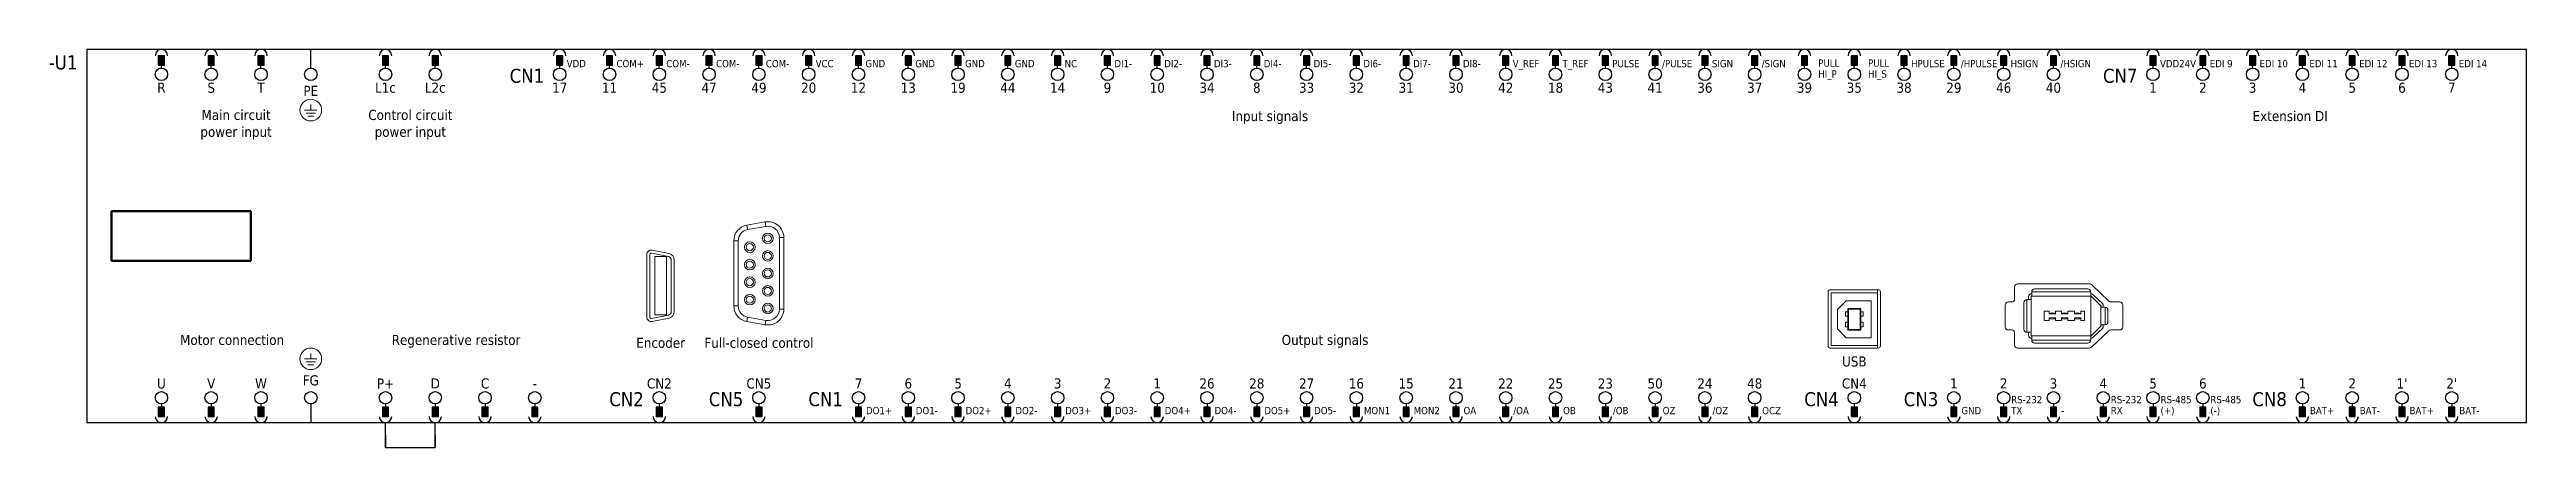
# Model space of a CAD drawing. Header units: millimetres. Extents: x 10 to 408, y 124 to 188.
import ezdxf
from ezdxf.enums import TextEntityAlignment as Align

# ---------------------------------------------------------------- set-up
doc = ezdxf.new("R2010")
doc.units = ezdxf.units.MM
for name, color, linetype, lineweight in [('EPLAN_Graphic', 240, 'Continuous', 50), ('EPLAN_Property', 1, 'Continuous', 25), ('EPLAN_Symbol', 7, 'Continuous', 25)]:
    doc.layers.add(name, color=color, linetype=linetype, lineweight=lineweight)
doc.styles.add('Tahoma', font='')
doc.styles.get('Tahoma').set_extended_font_data('Tahoma')
picture_1 = doc.add_image_def('image1.jpg', size_in_pixel=(185, 66))

msp = doc.modelspace()

# ---------------------------------------------------------------- texts
at = {"layer": 'EPLAN_Graphic', "style": 'Tahoma'}
for s, p in [('Input signals', (200, 176)), ('Extension DI', (364, 176)), ('Motor connection', (31, 140)), ('Regenerative resistor', (65, 140)), ('Output signals', (208, 140))]:
    msp.add_text(s, height=1.6254, dxfattribs=at).set_placement(p, align=Align.BOTTOM_LEFT)
for s, height, p in [('Encoder', 1.625, (108.22, 140.84)), ('Full-closed control', 1.6254, (124, 140.84)), ('USB', 1.625, (300, 137.84))]:
    msp.add_text(s, height=height, dxfattribs=at).set_placement(p, align=Align.MIDDLE_CENTER)
at = {"layer": 'EPLAN_Graphic', "char_height": 1.6254, "attachment_point": 5, "style": 'Tahoma'}
for s, insert in [('Main circuit\\Ppower input', (40, 175.89)), ('Control circuit\\Ppower input', (68, 175.89))]:
    msp.add_mtext(s, dxfattribs=dict(at, insert=insert))

# ---------------------------------------------------------------- blocks, each defined once
blk = doc.blocks.new('EPLSYM_LibrarySPECIAL_Symbol0_Variant0_Placement1')
at = {"layer": 'EPLAN_Symbol', "ltscale": 4}
blk.add_lwpolyline([(0, -60), (392, -60), (392, 0), (0, 0)], close=True, dxfattribs=at)
at = {"layer": 'EPLAN_Property', "style": 'Tahoma'}
for tag, height, p in [('DT_Name', 2.2575, (-1.5, -0.9515)), ('Supplementary_Field', 1.6254, (-1.5, -7.27508)), ('Technical_Data', 1.6254, (-1.5, -4.57508)), ('Function_Text', 1.6254, (-1.5, -9.97508)), ('Mounting_Location', 1.6254, (-1.5, -15.37508)), ('Label_Text', 1.6254, (-1.5, -12.67508))]:
    blk.add_attdef(tag, text='', height=height, dxfattribs=at).set_placement(p, align=Align.TOP_RIGHT)
blk = doc.blocks.new('EPLSYM_LibrarySPECIAL_Symbol408_Variant0_Placement1')
at = {"layer": 'EPLAN_Symbol', "ltscale": 4}
blk.add_hatch(color=256, dxfattribs=at).paths.add_polyline_path([(-0.5, 1.5), (0.5, 1.5), (0.5, 3), (-0.5, 3)], flags=0)
blk.add_line((0, 1), (0, 1.5), dxfattribs=at)
blk.add_lwpolyline([(-0.5, 1.5), (0.5, 1.5), (0.5, 3), (-0.5, 3)], close=True, dxfattribs=at)
blk.add_circle((0, 0), 1, dxfattribs=at)
blk.add_arc((0, 3), 1, 0, 180, dxfattribs=at)
at = {"layer": 'EPLAN_Property', "style": 'Tahoma'}
blk.add_attdef('Connection_Description', text='', height=1.1739, dxfattribs=at).set_placement((2.3, 3.26522), align=Align.TOP_LEFT)
blk.add_attdef('Connection_Name', text='', height=1.6254, dxfattribs=at).set_placement((0, -1.32508), align=Align.TOP_CENTER)
blk = doc.blocks.new('EPLSYM_LibrarySPECIAL_Symbol17_Variant0_Placement1')
at = {"layer": 'EPLAN_Symbol', "ltscale": 4}
blk.add_line((0, 1), (0, 4), dxfattribs=at)
blk.add_circle((0, 0), 1, dxfattribs=at)
at = {"layer": 'EPLAN_Property', "style": 'Tahoma'}
blk.add_attdef('Connection_Description', text='', height=1.1739, dxfattribs=at).set_placement((1, 3.26522), align=Align.TOP_LEFT)
blk.add_attdef('Connection_Name', text='', height=1.6254, dxfattribs=at).set_placement((0, -1.82508), align=Align.TOP_CENTER)
blk = doc.blocks.new('EPLSYM_LibrarySPECIAL_Symbol408_Variant2_Placement1')
at = {"layer": 'EPLAN_Symbol', "ltscale": 4}
blk.add_hatch(color=256, dxfattribs=at).paths.add_polyline_path([(-0.5, -3), (0.5, -3), (0.5, -1.5), (-0.5, -1.5)], flags=0)
blk.add_line((0, -1), (0, -1.5), dxfattribs=at)
blk.add_lwpolyline([(-0.5, -3), (0.5, -3), (0.5, -1.5), (-0.5, -1.5)], close=True, dxfattribs=at)
blk.add_circle((0, 0), 1, dxfattribs=at)
blk.add_arc((0, -3), 1, 180, 0, dxfattribs=at)
at = {"layer": 'EPLAN_Property', "style": 'Tahoma'}
blk.add_attdef('Connection_Name', text='', height=1.63, dxfattribs=at).set_placement((0, 1), align=Align.BOTTOM_CENTER)
blk.add_attdef('Connection_Description', text='', height=1.17, dxfattribs=at).set_placement((2.3, -3.5), align=Align.BOTTOM_LEFT)
blk = doc.blocks.new('EPLSYM_LibrarySPECIAL_Symbol17_Variant2_Placement1')
at = {"layer": 'EPLAN_Symbol', "ltscale": 4}
blk.add_line((0, -1), (0, -4), dxfattribs=at)
blk.add_circle((0, 0), 1, dxfattribs=at)
at = {"layer": 'EPLAN_Property', "style": 'Tahoma'}
blk.add_attdef('Connection_Name', text='', height=1.63, dxfattribs=at).set_placement((0, 1.5), align=Align.BOTTOM_CENTER)
blk.add_attdef('Connection_Description', text='', height=1.17, dxfattribs=at).set_placement((1, -3.5), align=Align.BOTTOM_LEFT)

# ---------------------------------------------------------------- linework, layer by layer
at = {"layer": 'EPLAN_Graphic', "lineweight": 0, "ltscale": 4}
for p, q in [((52, 178.26), (52, 179.13)), ((51.01, 178.26), (52.99, 178.26)), ((51.26, 177.77), (52.74, 177.77)), ((51.5, 177.27), (52.5, 177.27)), ((51.01, 138.26), (52.99, 138.26)), ((51.26, 137.77), (52.74, 137.77)), ((51.5, 137.27), (52.5, 137.27)), ((52, 138.26), (52, 139.13))]:
    msp.add_line(p, q, dxfattribs=at)
at = {"layer": 'EPLAN_Graphic', "linetype": 'Continuous', "lineweight": 0, "ltscale": 2.215026}
for p, q in [((125.02, 160.27), (122.07, 159.75)), ((122.07, 159.75), (122.19, 159.04)), ((125.14, 159.56), (122.19, 159.04)), ((125.14, 159.56), (125.02, 160.27)), ((109.47, 154.7), (106.74, 155.26)), ((109.57, 155.18), (106.84, 155.74)), ((119.97, 157.24), (119.97, 146.76)), ((120.68, 157.24), (119.97, 157.24)), ((120.68, 157.24), (120.68, 146.76)), ((127.29, 146.24), (127.29, 157.76)), ((128, 157.76), (127.29, 157.76)), ((128, 157.76), (128, 146.24)), ((106, 155.05), (106, 144.95)), ((106.49, 155.05), (106.49, 144.95)), ((109.15, 154.69), (107.26, 154.69)), ((107.26, 154.69), (107.26, 145.31)), ((109.15, 145.31), (109.15, 154.69)), ((109.92, 145.85), (109.92, 154.15)), ((110.41, 145.85), (110.41, 154.15)), ((295.8, 149.03), (295.8, 140.35)), ((303.85, 149.38), (296.15, 149.38)), ((296.29, 148.85), (303.71, 148.85)), ((296.29, 148.85), (296.29, 140.38)), ((297.28, 146.18), (298.68, 147.58)), ((302.72, 147.58), (298.68, 147.58)), ((302.72, 141.66), (302.72, 147.58)), ((303.71, 149.38), (303.71, 140)), ((304.2, 140.35), (304.2, 149.03)), ((325.26, 147.4), (324.76, 147.4)), ((325.76, 149.8), (325.76, 147.9)), ((337.84, 150.3), (326.26, 150.3)), ((327.26, 147.28), (327.26, 143.02)), ((327.71, 147.78), (327.71, 142.52)), ((328.41, 147.78), (327.76, 147.78)), ((328.01, 148.25), (328.01, 147.78)), ((328.41, 148.25), (328.41, 142.05)), ((328.51, 149.05), (338, 149.05)), ((328.51, 148.35), (328.51, 149)), ((338, 148.35), (328.51, 148.35)), ((329.01, 149.5), (337.5, 149.5)), ((338, 141.3), (338, 149)), ((339.58, 146.86), (338.07, 148.32)), ((340.88, 147.54), (338.19, 150.16)), ((339.86, 147.15), (338.35, 148.61)), ((341.23, 147.4), (342.66, 147.4)), ((106.74, 144.74), (109.47, 145.3)), ((106.84, 144.26), (109.57, 144.82)), ((107.26, 145.31), (109.15, 145.31)), ((119.97, 146.76), (120.68, 146.76)), ((122.19, 144.96), (122.07, 144.25)), ((125.02, 143.73), (122.07, 144.25)), ((122.19, 144.96), (125.14, 144.44)), ((125.02, 143.73), (125.14, 144.44)), ((127.29, 146.24), (128, 146.24)), ((297.28, 146.18), (297.28, 143.06)), ((298.95, 145.81), (298.6, 145.81)), ((298.6, 145.81), (298.6, 145.11)), ((298.6, 145.11), (298.95, 145.11)), ((298.95, 144.13), (298.6, 144.13)), ((298.6, 144.13), (298.6, 143.43)), ((298.6, 143.43), (298.95, 143.43)), ((301.05, 146.37), (298.95, 146.37)), ((298.95, 146.37), (299.07, 146.25)), ((298.95, 142.87), (298.95, 146.37)), ((300.93, 146.25), (299.07, 146.25)), ((299.07, 146.25), (299.07, 142.99)), ((301.05, 146.37), (300.93, 146.25)), ((300.93, 142.99), (300.93, 146.25)), ((301.05, 142.87), (301.05, 146.37)), ((301.4, 145.81), (301.05, 145.81)), ((301.05, 145.11), (301.4, 145.11)), ((301.4, 144.13), (301.05, 144.13)), ((301.05, 143.43), (301.4, 143.43)), ((301.4, 145.11), (301.4, 145.81)), ((301.4, 143.43), (301.4, 144.13)), ((324.26, 146.9), (324.26, 143.4)), ((331.31, 145.9), (330.51, 145.9)), ((330.51, 145.9), (330.51, 144.4)), ((330.51, 144.4), (331.31, 144.4)), ((331.31, 145.9), (331.31, 145.47)), ((331.31, 145.47), (332.33, 145.47)), ((332.33, 144.83), (331.31, 144.83)), ((331.31, 144.4), (331.31, 144.83)), ((333.27, 145.9), (332.33, 145.9)), ((332.33, 145.9), (332.33, 145.47)), ((332.33, 144.4), (332.33, 144.83)), ((332.33, 144.4), (333.27, 144.4)), ((333.27, 145.9), (333.27, 145.47)), ((333.27, 145.47), (334.29, 145.47)), ((334.29, 144.83), (333.27, 144.83)), ((333.27, 144.4), (333.27, 144.83)), ((335.36, 145.9), (334.29, 145.9)), ((334.29, 145.9), (334.29, 145.47)), ((334.29, 144.4), (334.29, 144.83)), ((334.29, 144.4), (335.36, 144.4)), ((335.36, 145.9), (335.36, 145.47)), ((335.36, 145.47), (336.38, 145.47)), ((336.38, 144.83), (335.36, 144.83)), ((335.36, 144.4), (335.36, 144.83)), ((337.01, 145.9), (336.38, 145.9)), ((336.38, 145.9), (336.38, 145.47)), ((336.38, 144.4), (336.38, 144.83)), ((336.38, 144.4), (337.01, 144.4)), ((337.01, 144.4), (337.01, 145.9)), ((338.07, 141.98), (339.58, 143.44)), ((339.61, 143.51), (339.61, 146.79)), ((339.61, 146.55), (340.26, 146.55)), ((339.61, 143.75), (340.26, 143.75)), ((340.01, 146.55), (340.01, 146.79)), ((340.01, 143.51), (340.01, 143.75)), ((340.31, 143.75), (340.31, 146.55)), ((340.76, 144.25), (340.76, 146.05)), ((343.16, 143.4), (343.16, 146.9)), ((296.15, 140), (303.85, 140)), ((296.29, 140.38), (303.71, 140.38)), ((298.68, 141.66), (297.28, 143.06)), ((298.68, 141.66), (302.72, 141.66)), ((298.95, 142.87), (299.07, 142.99)), ((298.95, 142.87), (301.05, 142.87)), ((299.07, 142.99), (300.93, 142.99)), ((301.05, 142.87), (300.93, 142.99)), ((324.76, 142.9), (325.26, 142.9)), ((325.76, 142.4), (325.76, 140.5)), ((326.26, 140), (337.74, 140)), ((328.41, 142.52), (327.76, 142.52)), ((328.01, 142.52), (328.01, 142.05)), ((338, 141.95), (328.51, 141.95)), ((328.51, 141.3), (328.51, 141.95)), ((328.51, 141.25), (338, 141.25)), ((329.01, 140.8), (337.5, 140.8)), ((338.09, 140.14), (340.89, 142.76)), ((338.35, 141.69), (339.86, 143.15)), ((342.66, 142.9), (341.23, 142.9))]:
    msp.add_line(p, q, dxfattribs=at)
at = {"layer": 'EPLAN_Graphic', "lineweight": 0, "ltscale": 4}
for centre in [(52, 178.26), (52, 138.26)]:
    msp.add_circle(centre, 1.74, dxfattribs=at)
at = {"layer": 'EPLAN_Graphic', "linetype": 'Continuous', "lineweight": 0, "ltscale": 2.215026}
for centre, radius in [((122.54, 156.22), 0.851), ((122.54, 156.22), 0.572), ((125.43, 157.63), 0.851), ((125.43, 154.81), 0.851), ((125.43, 157.63), 0.572), ((125.43, 154.81), 0.572), ((122.54, 153.4), 0.851), ((122.54, 150.59), 0.851), ((122.54, 153.4), 0.572), ((125.43, 151.99), 0.851), ((125.43, 151.99), 0.572), ((122.54, 147.77), 0.851), ((122.54, 150.59), 0.572), ((122.54, 147.77), 0.572), ((125.43, 149.18), 0.851), ((125.43, 149.18), 0.572), ((125.43, 146.36), 0.851), ((125.43, 146.36), 0.572)]:
    msp.add_circle(centre, radius, dxfattribs=at)
for centre, radius, start, end in [((122.51, 157.24), 2.54, 100, 180), ((125.46, 157.76), 2.54, 0, 100), ((125.46, 157.76), 1.83, 360, 100), ((106.7, 155.05), 0.7, 78.3407, 180), ((106.7, 155.05), 0.21, 78.3407, 180), ((122.51, 157.24), 1.83, 100, 180), ((109.36, 154.15), 0.56, 0, 78.3407), ((109.36, 154.15), 1.05, 0, 78.3407), ((296.15, 149.03), 0.35, 90, 180), ((303.85, 149.03), 0.35, 0, 90), ((324.76, 146.9), 0.5, 90, 180), ((325.26, 147.9), 0.5, 270, 0), ((326.26, 149.8), 0.5, 90, 180), ((327.76, 147.28), 0.5, 90, 180), ((328.51, 148.25), 0.5, 90, 180), ((328.51, 148.25), 0.1, 90, 180), ((329.01, 149), 0.5, 90, 180), ((337.5, 149), 0.5, 0, 90), ((337.84, 149.8), 0.5, 45.8069, 90), ((338, 148.25), 0.5, 45.8069, 90), ((338, 148.25), 0.1, 45.8069, 90), ((341.23, 147.9), 0.5, 225.8069, 270), ((342.66, 146.9), 0.5, 0, 90), ((106.7, 144.95), 0.7, 180, 281.6593), ((106.7, 144.95), 0.21, 180, 281.6593), ((109.36, 145.85), 0.56, 281.6593, 0), ((109.36, 145.85), 1.05, 281.6593, 0), ((122.51, 146.76), 2.54, 180, 260), ((122.51, 146.76), 1.83, 180, 260), ((125.46, 146.24), 2.54, 260, 0), ((125.46, 146.24), 1.83, 260, 0), ((324.76, 143.4), 0.5, 180, 270), ((331.82, 144.83), 0.815, 51.1108, 128.8892), ((331.82, 145.47), 0.815, 231.1108, 308.8892), ((333.78, 144.83), 0.815, 51.1108, 128.8892), ((333.78, 145.47), 0.815, 231.1108, 308.8892), ((335.87, 144.83), 0.815, 51.1108, 128.8892), ((335.87, 145.47), 0.815, 231.1108, 308.8892), ((339.51, 146.79), 0.1, 0, 45.8069), ((339.51, 143.51), 0.1, 314.1931, 0), ((339.51, 146.79), 0.5, 0, 45.8069), ((339.51, 143.51), 0.5, 314.1931, 0), ((340.26, 146.05), 0.5, 0, 90), ((340.26, 144.25), 0.5, 270, 0), ((342.66, 143.4), 0.5, 270, 0), ((296.15, 140.35), 0.35, 180, 270), ((303.85, 140.35), 0.35, 270, 0), ((325.26, 142.4), 0.5, 0, 90), ((326.26, 140.5), 0.5, 180, 270), ((327.76, 143.02), 0.5, 180, 270), ((328.51, 142.05), 0.5, 180, 270), ((328.51, 142.05), 0.1, 180, 270), ((329.01, 141.3), 0.5, 180, 270), ((337.5, 141.3), 0.5, 270, 0), ((337.74, 140.5), 0.5, 270, 313.1931), ((338, 142.05), 0.1, 270, 314.1931), ((338, 142.05), 0.5, 270, 314.1931), ((341.23, 142.4), 0.5, 90, 133.1931)]:
    msp.add_arc(centre, radius, start, end, dxfattribs=at)
at = {"layer": 'EPLAN_Symbol', "ltscale": 4}
for p, q in [((64, 124), (64, 128)), ((72, 124), (72, 128)), ((64, 126), (64, 124)), ((64, 124), (72, 124)), ((64, 124), (66, 124)), ((70, 124), (72, 124)), ((72, 126), (72, 124))]:
    msp.add_line(p, q, dxfattribs=at)

# ---------------------------------------------------------------- block references
ref = msp.add_blockref('EPLSYM_LibrarySPECIAL_Symbol0_Variant0_Placement1', (16, 188))
ref.add_attrib('DT_Name', '-U1', dxfattribs={"layer": 'EPLAN_Property', "height": 2.257, "style": 'Tahoma'}).set_placement((14.5, 187.05), align=Align.TOP_RIGHT)
ref = msp.add_blockref('EPLSYM_LibrarySPECIAL_Symbol408_Variant0_Placement1', (28, 184))
ref.add_attrib('Connection_Name', 'R', dxfattribs={"layer": 'EPLAN_Property', "height": 1.63, "style": 'Tahoma'}).set_placement((28, 182.67), align=Align.TOP_CENTER)
ref = msp.add_blockref('EPLSYM_LibrarySPECIAL_Symbol408_Variant0_Placement1', (36, 184))
ref.add_attrib('Connection_Name', 'S', dxfattribs={"layer": 'EPLAN_Property', "height": 1.63, "style": 'Tahoma'}).set_placement((36, 182.67), align=Align.TOP_CENTER)
ref = msp.add_blockref('EPLSYM_LibrarySPECIAL_Symbol408_Variant0_Placement1', (44, 184))
ref.add_attrib('Connection_Name', 'T', dxfattribs={"layer": 'EPLAN_Property', "height": 1.63, "style": 'Tahoma'}).set_placement((44, 182.67), align=Align.TOP_CENTER)
ref = msp.add_blockref('EPLSYM_LibrarySPECIAL_Symbol17_Variant0_Placement1', (52, 184))
ref.add_attrib('Connection_Name', 'PE', dxfattribs={"layer": 'EPLAN_Property', "height": 1.625, "style": 'Tahoma'}).set_placement((52, 182.17), align=Align.TOP_CENTER)
ref = msp.add_blockref('EPLSYM_LibrarySPECIAL_Symbol408_Variant0_Placement1', (64, 184))
ref.add_attrib('Connection_Name', 'L1c', dxfattribs={"layer": 'EPLAN_Property', "height": 1.625, "style": 'Tahoma'}).set_placement((64, 182.67), align=Align.TOP_CENTER)
ref = msp.add_blockref('EPLSYM_LibrarySPECIAL_Symbol408_Variant0_Placement1', (72, 184))
ref.add_attrib('Connection_Name', 'L2c', dxfattribs={"layer": 'EPLAN_Property', "height": 1.625, "style": 'Tahoma'}).set_placement((72, 182.67), align=Align.TOP_CENTER)
ref = msp.add_blockref('EPLSYM_LibrarySPECIAL_Symbol408_Variant0_Placement1', (92, 184))
ref.add_attrib('Connection_Description', 'VDD', dxfattribs={"layer": 'EPLAN_Property', "height": 1.174, "style": 'Tahoma'}).set_placement((93.12, 186.32), align=Align.TOP_LEFT)
ref.add_attrib('Connection_Name', '17', dxfattribs={"layer": 'EPLAN_Property', "height": 1.625, "style": 'Tahoma'}).set_placement((92, 182.67), align=Align.TOP_CENTER)
ref.add_attrib('Plug_Name', 'CN1', dxfattribs={"layer": 'EPLAN_Property', "height": 2.257, "style": 'Tahoma'}).set_placement((89.5, 183.77), align=Align.MIDDLE_RIGHT)
ref = msp.add_blockref('EPLSYM_LibrarySPECIAL_Symbol408_Variant0_Placement1', (100, 184))
ref.add_attrib('Connection_Description', 'COM+', dxfattribs={"layer": 'EPLAN_Property', "height": 1.174, "style": 'Tahoma'}).set_placement((101.12, 186.32), align=Align.TOP_LEFT)
ref.add_attrib('Connection_Name', '11', dxfattribs={"layer": 'EPLAN_Property', "height": 1.625, "style": 'Tahoma'}).set_placement((100, 182.67), align=Align.TOP_CENTER)
ref = msp.add_blockref('EPLSYM_LibrarySPECIAL_Symbol408_Variant0_Placement1', (108, 184))
ref.add_attrib('Connection_Description', 'COM-', dxfattribs={"layer": 'EPLAN_Property', "height": 1.174, "style": 'Tahoma'}).set_placement((109.12, 186.32), align=Align.TOP_LEFT)
ref.add_attrib('Connection_Name', '45', dxfattribs={"layer": 'EPLAN_Property', "height": 1.625, "style": 'Tahoma'}).set_placement((108, 182.67), align=Align.TOP_CENTER)
ref = msp.add_blockref('EPLSYM_LibrarySPECIAL_Symbol408_Variant0_Placement1', (116, 184))
ref.add_attrib('Connection_Description', 'COM-', dxfattribs={"layer": 'EPLAN_Property', "height": 1.174, "style": 'Tahoma'}).set_placement((117.12, 186.32), align=Align.TOP_LEFT)
ref.add_attrib('Connection_Name', '47', dxfattribs={"layer": 'EPLAN_Property', "height": 1.625, "style": 'Tahoma'}).set_placement((116, 182.67), align=Align.TOP_CENTER)
ref = msp.add_blockref('EPLSYM_LibrarySPECIAL_Symbol408_Variant0_Placement1', (124, 184))
ref.add_attrib('Connection_Description', 'COM-', dxfattribs={"layer": 'EPLAN_Property', "height": 1.174, "style": 'Tahoma'}).set_placement((125.12, 186.32), align=Align.TOP_LEFT)
ref.add_attrib('Connection_Name', '49', dxfattribs={"layer": 'EPLAN_Property', "height": 1.625, "style": 'Tahoma'}).set_placement((124, 182.67), align=Align.TOP_CENTER)
ref = msp.add_blockref('EPLSYM_LibrarySPECIAL_Symbol408_Variant0_Placement1', (132, 184))
ref.add_attrib('Connection_Description', 'VCC', dxfattribs={"layer": 'EPLAN_Property', "height": 1.174, "style": 'Tahoma'}).set_placement((133.12, 186.32), align=Align.TOP_LEFT)
ref.add_attrib('Connection_Name', '20', dxfattribs={"layer": 'EPLAN_Property', "height": 1.625, "style": 'Tahoma'}).set_placement((132, 182.67), align=Align.TOP_CENTER)
ref = msp.add_blockref('EPLSYM_LibrarySPECIAL_Symbol408_Variant0_Placement1', (140, 184))
ref.add_attrib('Connection_Description', 'GND', dxfattribs={"layer": 'EPLAN_Property', "height": 1.174, "style": 'Tahoma'}).set_placement((141.12, 186.32), align=Align.TOP_LEFT)
ref.add_attrib('Connection_Name', '12', dxfattribs={"layer": 'EPLAN_Property', "height": 1.625, "style": 'Tahoma'}).set_placement((140, 182.67), align=Align.TOP_CENTER)
ref = msp.add_blockref('EPLSYM_LibrarySPECIAL_Symbol408_Variant0_Placement1', (148, 184))
ref.add_attrib('Connection_Description', 'GND', dxfattribs={"layer": 'EPLAN_Property', "height": 1.174, "style": 'Tahoma'}).set_placement((149.12, 186.32), align=Align.TOP_LEFT)
ref.add_attrib('Connection_Name', '13', dxfattribs={"layer": 'EPLAN_Property', "height": 1.625, "style": 'Tahoma'}).set_placement((148, 182.67), align=Align.TOP_CENTER)
ref = msp.add_blockref('EPLSYM_LibrarySPECIAL_Symbol408_Variant0_Placement1', (156, 184))
ref.add_attrib('Connection_Description', 'GND', dxfattribs={"layer": 'EPLAN_Property', "height": 1.174, "style": 'Tahoma'}).set_placement((157.12, 186.32), align=Align.TOP_LEFT)
ref.add_attrib('Connection_Name', '19', dxfattribs={"layer": 'EPLAN_Property', "height": 1.625, "style": 'Tahoma'}).set_placement((156, 182.67), align=Align.TOP_CENTER)
ref = msp.add_blockref('EPLSYM_LibrarySPECIAL_Symbol408_Variant0_Placement1', (164, 184))
ref.add_attrib('Connection_Description', 'GND', dxfattribs={"layer": 'EPLAN_Property', "height": 1.174, "style": 'Tahoma'}).set_placement((165.12, 186.32), align=Align.TOP_LEFT)
ref.add_attrib('Connection_Name', '44', dxfattribs={"layer": 'EPLAN_Property', "height": 1.625, "style": 'Tahoma'}).set_placement((164, 182.67), align=Align.TOP_CENTER)
ref = msp.add_blockref('EPLSYM_LibrarySPECIAL_Symbol408_Variant0_Placement1', (172, 184))
ref.add_attrib('Connection_Description', 'NC', dxfattribs={"layer": 'EPLAN_Property', "height": 1.174, "style": 'Tahoma'}).set_placement((173.12, 186.32), align=Align.TOP_LEFT)
ref.add_attrib('Connection_Name', '14', dxfattribs={"layer": 'EPLAN_Property', "height": 1.625, "style": 'Tahoma'}).set_placement((172, 182.67), align=Align.TOP_CENTER)
ref = msp.add_blockref('EPLSYM_LibrarySPECIAL_Symbol408_Variant0_Placement1', (180, 184))
ref.add_attrib('Connection_Description', 'DI1-', dxfattribs={"layer": 'EPLAN_Property', "height": 1.174, "style": 'Tahoma'}).set_placement((181.12, 186.32), align=Align.TOP_LEFT)
ref.add_attrib('Connection_Name', '9', dxfattribs={"layer": 'EPLAN_Property', "height": 1.63, "style": 'Tahoma'}).set_placement((180, 182.67), align=Align.TOP_CENTER)
ref = msp.add_blockref('EPLSYM_LibrarySPECIAL_Symbol408_Variant0_Placement1', (188, 184))
ref.add_attrib('Connection_Description', 'DI2-', dxfattribs={"layer": 'EPLAN_Property', "height": 1.174, "style": 'Tahoma'}).set_placement((189.12, 186.32), align=Align.TOP_LEFT)
ref.add_attrib('Connection_Name', '10', dxfattribs={"layer": 'EPLAN_Property', "height": 1.625, "style": 'Tahoma'}).set_placement((188, 182.67), align=Align.TOP_CENTER)
ref = msp.add_blockref('EPLSYM_LibrarySPECIAL_Symbol408_Variant0_Placement1', (196, 184))
ref.add_attrib('Connection_Description', 'DI3-', dxfattribs={"layer": 'EPLAN_Property', "height": 1.174, "style": 'Tahoma'}).set_placement((197.12, 186.32), align=Align.TOP_LEFT)
ref.add_attrib('Connection_Name', '34', dxfattribs={"layer": 'EPLAN_Property', "height": 1.625, "style": 'Tahoma'}).set_placement((196, 182.67), align=Align.TOP_CENTER)
ref = msp.add_blockref('EPLSYM_LibrarySPECIAL_Symbol408_Variant0_Placement1', (204, 184))
ref.add_attrib('Connection_Description', 'DI4-', dxfattribs={"layer": 'EPLAN_Property', "height": 1.174, "style": 'Tahoma'}).set_placement((205.12, 186.32), align=Align.TOP_LEFT)
ref.add_attrib('Connection_Name', '8', dxfattribs={"layer": 'EPLAN_Property', "height": 1.63, "style": 'Tahoma'}).set_placement((204, 182.67), align=Align.TOP_CENTER)
ref = msp.add_blockref('EPLSYM_LibrarySPECIAL_Symbol408_Variant0_Placement1', (212, 184))
ref.add_attrib('Connection_Description', 'DI5-', dxfattribs={"layer": 'EPLAN_Property', "height": 1.174, "style": 'Tahoma'}).set_placement((213.12, 186.32), align=Align.TOP_LEFT)
ref.add_attrib('Connection_Name', '33', dxfattribs={"layer": 'EPLAN_Property', "height": 1.625, "style": 'Tahoma'}).set_placement((212, 182.67), align=Align.TOP_CENTER)
ref = msp.add_blockref('EPLSYM_LibrarySPECIAL_Symbol408_Variant0_Placement1', (220, 184))
ref.add_attrib('Connection_Description', 'DI6-', dxfattribs={"layer": 'EPLAN_Property', "height": 1.174, "style": 'Tahoma'}).set_placement((221.12, 186.32), align=Align.TOP_LEFT)
ref.add_attrib('Connection_Name', '32', dxfattribs={"layer": 'EPLAN_Property', "height": 1.625, "style": 'Tahoma'}).set_placement((220, 182.67), align=Align.TOP_CENTER)
ref = msp.add_blockref('EPLSYM_LibrarySPECIAL_Symbol408_Variant0_Placement1', (228, 184))
ref.add_attrib('Connection_Description', 'DI7-', dxfattribs={"layer": 'EPLAN_Property', "height": 1.174, "style": 'Tahoma'}).set_placement((229.12, 186.32), align=Align.TOP_LEFT)
ref.add_attrib('Connection_Name', '31', dxfattribs={"layer": 'EPLAN_Property', "height": 1.625, "style": 'Tahoma'}).set_placement((228, 182.67), align=Align.TOP_CENTER)
ref = msp.add_blockref('EPLSYM_LibrarySPECIAL_Symbol408_Variant0_Placement1', (236, 184))
ref.add_attrib('Connection_Description', 'DI8-', dxfattribs={"layer": 'EPLAN_Property', "height": 1.174, "style": 'Tahoma'}).set_placement((237.12, 186.32), align=Align.TOP_LEFT)
ref.add_attrib('Connection_Name', '30', dxfattribs={"layer": 'EPLAN_Property', "height": 1.625, "style": 'Tahoma'}).set_placement((236, 182.67), align=Align.TOP_CENTER)
ref = msp.add_blockref('EPLSYM_LibrarySPECIAL_Symbol408_Variant0_Placement1', (244, 184))
ref.add_attrib('Connection_Description', 'V_REF', dxfattribs={"layer": 'EPLAN_Property', "height": 1.174, "style": 'Tahoma'}).set_placement((245.12, 186.32), align=Align.TOP_LEFT)
ref.add_attrib('Connection_Name', '42', dxfattribs={"layer": 'EPLAN_Property', "height": 1.625, "style": 'Tahoma'}).set_placement((244, 182.67), align=Align.TOP_CENTER)
ref = msp.add_blockref('EPLSYM_LibrarySPECIAL_Symbol408_Variant0_Placement1', (252, 184))
ref.add_attrib('Connection_Description', 'T_REF', dxfattribs={"layer": 'EPLAN_Property', "height": 1.174, "style": 'Tahoma'}).set_placement((253.12, 186.32), align=Align.TOP_LEFT)
ref.add_attrib('Connection_Name', '18', dxfattribs={"layer": 'EPLAN_Property', "height": 1.625, "style": 'Tahoma'}).set_placement((252, 182.67), align=Align.TOP_CENTER)
ref = msp.add_blockref('EPLSYM_LibrarySPECIAL_Symbol408_Variant0_Placement1', (260, 184))
ref.add_attrib('Connection_Description', 'PULSE', dxfattribs={"layer": 'EPLAN_Property', "height": 1.174, "style": 'Tahoma'}).set_placement((261.12, 186.32), align=Align.TOP_LEFT)
ref.add_attrib('Connection_Name', '43', dxfattribs={"layer": 'EPLAN_Property', "height": 1.625, "style": 'Tahoma'}).set_placement((260, 182.67), align=Align.TOP_CENTER)
ref = msp.add_blockref('EPLSYM_LibrarySPECIAL_Symbol408_Variant0_Placement1', (268, 184))
ref.add_attrib('Connection_Description', '/PULSE', dxfattribs={"layer": 'EPLAN_Property', "height": 1.174, "style": 'Tahoma'}).set_placement((269.12, 186.32), align=Align.TOP_LEFT)
ref.add_attrib('Connection_Name', '41', dxfattribs={"layer": 'EPLAN_Property', "height": 1.625, "style": 'Tahoma'}).set_placement((268, 182.67), align=Align.TOP_CENTER)
ref = msp.add_blockref('EPLSYM_LibrarySPECIAL_Symbol408_Variant0_Placement1', (276, 184))
ref.add_attrib('Connection_Description', 'SIGN', dxfattribs={"layer": 'EPLAN_Property', "height": 1.174, "style": 'Tahoma'}).set_placement((277.12, 186.32), align=Align.TOP_LEFT)
ref.add_attrib('Connection_Name', '36', dxfattribs={"layer": 'EPLAN_Property', "height": 1.625, "style": 'Tahoma'}).set_placement((276, 182.67), align=Align.TOP_CENTER)
ref = msp.add_blockref('EPLSYM_LibrarySPECIAL_Symbol408_Variant0_Placement1', (284, 184))
ref.add_attrib('Connection_Description', '/SIGN', dxfattribs={"layer": 'EPLAN_Property', "height": 1.174, "style": 'Tahoma'}).set_placement((285.12, 186.32), align=Align.TOP_LEFT)
ref.add_attrib('Connection_Name', '37', dxfattribs={"layer": 'EPLAN_Property', "height": 1.625, "style": 'Tahoma'}).set_placement((284, 182.67), align=Align.TOP_CENTER)
ref = msp.add_blockref('EPLSYM_LibrarySPECIAL_Symbol408_Variant0_Placement1', (292, 184))
ref.add_attrib('Connection_Description', 'PULL', dxfattribs={"layer": 'EPLAN_Property', "height": 1.174, "style": 'Tahoma'}).set_placement((294.21, 186.41), align=Align.TOP_LEFT)
ref.add_attrib('Connection_Description/1', 'HI_P', dxfattribs={"layer": 'EPLAN_Property', "height": 1.174, "style": 'Tahoma'}).set_placement((294.21, 184.65), align=Align.TOP_LEFT)
ref.add_attrib('Connection_Name', '39', dxfattribs={"layer": 'EPLAN_Property', "height": 1.625, "style": 'Tahoma'}).set_placement((292, 182.67), align=Align.TOP_CENTER)
ref = msp.add_blockref('EPLSYM_LibrarySPECIAL_Symbol408_Variant0_Placement1', (300, 184))
ref.add_attrib('Connection_Description', 'PULL', dxfattribs={"layer": 'EPLAN_Property', "height": 1.174, "style": 'Tahoma'}).set_placement((302.21, 186.41), align=Align.TOP_LEFT)
ref.add_attrib('Connection_Description/1', 'HI_S', dxfattribs={"layer": 'EPLAN_Property', "height": 1.174, "style": 'Tahoma'}).set_placement((302.21, 184.65), align=Align.TOP_LEFT)
ref.add_attrib('Connection_Name', '35', dxfattribs={"layer": 'EPLAN_Property', "height": 1.625, "style": 'Tahoma'}).set_placement((300, 182.67), align=Align.TOP_CENTER)
ref = msp.add_blockref('EPLSYM_LibrarySPECIAL_Symbol408_Variant0_Placement1', (308, 184))
ref.add_attrib('Connection_Description', 'HPULSE', dxfattribs={"layer": 'EPLAN_Property', "height": 1.174, "style": 'Tahoma'}).set_placement((309.12, 186.32), align=Align.TOP_LEFT)
ref.add_attrib('Connection_Name', '38', dxfattribs={"layer": 'EPLAN_Property', "height": 1.625, "style": 'Tahoma'}).set_placement((308, 182.67), align=Align.TOP_CENTER)
ref = msp.add_blockref('EPLSYM_LibrarySPECIAL_Symbol408_Variant0_Placement1', (316, 184))
ref.add_attrib('Connection_Description', '/HPULSE', dxfattribs={"layer": 'EPLAN_Property', "height": 1.174, "style": 'Tahoma'}).set_placement((317.12, 186.32), align=Align.TOP_LEFT)
ref.add_attrib('Connection_Name', '29', dxfattribs={"layer": 'EPLAN_Property', "height": 1.625, "style": 'Tahoma'}).set_placement((316, 182.67), align=Align.TOP_CENTER)
ref = msp.add_blockref('EPLSYM_LibrarySPECIAL_Symbol408_Variant0_Placement1', (324, 184))
ref.add_attrib('Connection_Description', 'HSIGN', dxfattribs={"layer": 'EPLAN_Property', "height": 1.174, "style": 'Tahoma'}).set_placement((325.12, 186.32), align=Align.TOP_LEFT)
ref.add_attrib('Connection_Name', '46', dxfattribs={"layer": 'EPLAN_Property', "height": 1.625, "style": 'Tahoma'}).set_placement((324, 182.67), align=Align.TOP_CENTER)
ref = msp.add_blockref('EPLSYM_LibrarySPECIAL_Symbol408_Variant0_Placement1', (332, 184))
ref.add_attrib('Connection_Description', '/HSIGN', dxfattribs={"layer": 'EPLAN_Property', "height": 1.174, "style": 'Tahoma'}).set_placement((333.12, 186.32), align=Align.TOP_LEFT)
ref.add_attrib('Connection_Name', '40', dxfattribs={"layer": 'EPLAN_Property', "height": 1.625, "style": 'Tahoma'}).set_placement((332, 182.67), align=Align.TOP_CENTER)
ref = msp.add_blockref('EPLSYM_LibrarySPECIAL_Symbol408_Variant0_Placement1', (348, 184))
ref.add_attrib('Connection_Description', 'VDD24V', dxfattribs={"layer": 'EPLAN_Property', "height": 1.174, "style": 'Tahoma'}).set_placement((349.12, 186.32), align=Align.TOP_LEFT)
ref.add_attrib('Connection_Name', '1', dxfattribs={"layer": 'EPLAN_Property', "height": 1.63, "style": 'Tahoma'}).set_placement((348, 182.67), align=Align.TOP_CENTER)
ref.add_attrib('Plug_Name', 'CN7', dxfattribs={"layer": 'EPLAN_Property', "height": 2.257, "style": 'Tahoma'}).set_placement((345.5, 183.77), align=Align.MIDDLE_RIGHT)
ref = msp.add_blockref('EPLSYM_LibrarySPECIAL_Symbol408_Variant0_Placement1', (356, 184))
ref.add_attrib('Connection_Description', 'EDI 9', dxfattribs={"layer": 'EPLAN_Property', "height": 1.174, "style": 'Tahoma'}).set_placement((357.12, 186.32), align=Align.TOP_LEFT)
ref.add_attrib('Connection_Name', '2', dxfattribs={"layer": 'EPLAN_Property', "height": 1.63, "style": 'Tahoma'}).set_placement((356, 182.67), align=Align.TOP_CENTER)
ref = msp.add_blockref('EPLSYM_LibrarySPECIAL_Symbol408_Variant0_Placement1', (364, 184))
ref.add_attrib('Connection_Description', 'EDI 10', dxfattribs={"layer": 'EPLAN_Property', "height": 1.174, "style": 'Tahoma'}).set_placement((365.12, 186.32), align=Align.TOP_LEFT)
ref.add_attrib('Connection_Name', '3', dxfattribs={"layer": 'EPLAN_Property', "height": 1.63, "style": 'Tahoma'}).set_placement((364, 182.67), align=Align.TOP_CENTER)
ref = msp.add_blockref('EPLSYM_LibrarySPECIAL_Symbol408_Variant0_Placement1', (372, 184))
ref.add_attrib('Connection_Description', 'EDI 11', dxfattribs={"layer": 'EPLAN_Property', "height": 1.174, "style": 'Tahoma'}).set_placement((373.12, 186.32), align=Align.TOP_LEFT)
ref.add_attrib('Connection_Name', '4', dxfattribs={"layer": 'EPLAN_Property', "height": 1.63, "style": 'Tahoma'}).set_placement((372, 182.67), align=Align.TOP_CENTER)
ref = msp.add_blockref('EPLSYM_LibrarySPECIAL_Symbol408_Variant0_Placement1', (380, 184))
ref.add_attrib('Connection_Description', 'EDI 12', dxfattribs={"layer": 'EPLAN_Property', "height": 1.174, "style": 'Tahoma'}).set_placement((381.12, 186.32), align=Align.TOP_LEFT)
ref.add_attrib('Connection_Name', '5', dxfattribs={"layer": 'EPLAN_Property', "height": 1.63, "style": 'Tahoma'}).set_placement((380, 182.67), align=Align.TOP_CENTER)
ref = msp.add_blockref('EPLSYM_LibrarySPECIAL_Symbol408_Variant0_Placement1', (388, 184))
ref.add_attrib('Connection_Description', 'EDI 13', dxfattribs={"layer": 'EPLAN_Property', "height": 1.174, "style": 'Tahoma'}).set_placement((389.12, 186.32), align=Align.TOP_LEFT)
ref.add_attrib('Connection_Name', '6', dxfattribs={"layer": 'EPLAN_Property', "height": 1.63, "style": 'Tahoma'}).set_placement((388, 182.67), align=Align.TOP_CENTER)
ref = msp.add_blockref('EPLSYM_LibrarySPECIAL_Symbol408_Variant0_Placement1', (396, 184))
ref.add_attrib('Connection_Description', 'EDI 14', dxfattribs={"layer": 'EPLAN_Property', "height": 1.174, "style": 'Tahoma'}).set_placement((397.12, 186.32), align=Align.TOP_LEFT)
ref.add_attrib('Connection_Name', '7', dxfattribs={"layer": 'EPLAN_Property', "height": 1.63, "style": 'Tahoma'}).set_placement((396, 182.67), align=Align.TOP_CENTER)
ref = msp.add_blockref('EPLSYM_LibrarySPECIAL_Symbol17_Variant2_Placement1', (52, 132))
ref.add_attrib('Connection_Name', 'FG', dxfattribs={"layer": 'EPLAN_Property', "height": 1.625, "style": 'Tahoma'}).set_placement((52, 133.5), align=Align.BOTTOM_CENTER)
ref = msp.add_blockref('EPLSYM_LibrarySPECIAL_Symbol408_Variant2_Placement1', (28, 132))
ref.add_attrib('Connection_Name', 'U', dxfattribs={"layer": 'EPLAN_Property', "height": 1.63, "style": 'Tahoma'}).set_placement((28, 133), align=Align.BOTTOM_CENTER)
ref = msp.add_blockref('EPLSYM_LibrarySPECIAL_Symbol408_Variant2_Placement1', (36, 132))
ref.add_attrib('Connection_Name', 'V', dxfattribs={"layer": 'EPLAN_Property', "height": 1.63, "style": 'Tahoma'}).set_placement((36, 133), align=Align.BOTTOM_CENTER)
ref = msp.add_blockref('EPLSYM_LibrarySPECIAL_Symbol408_Variant2_Placement1', (44, 132))
ref.add_attrib('Connection_Name', 'W', dxfattribs={"layer": 'EPLAN_Property', "height": 1.63, "style": 'Tahoma'}).set_placement((44, 133), align=Align.BOTTOM_CENTER)
ref = msp.add_blockref('EPLSYM_LibrarySPECIAL_Symbol408_Variant2_Placement1', (64, 132))
ref.add_attrib('Connection_Name', 'P+', dxfattribs={"layer": 'EPLAN_Property', "height": 1.625, "style": 'Tahoma'}).set_placement((64, 133), align=Align.BOTTOM_CENTER)
ref = msp.add_blockref('EPLSYM_LibrarySPECIAL_Symbol408_Variant2_Placement1', (72, 132))
ref.add_attrib('Connection_Name', 'D', dxfattribs={"layer": 'EPLAN_Property', "height": 1.63, "style": 'Tahoma'}).set_placement((72, 133), align=Align.BOTTOM_CENTER)
ref = msp.add_blockref('EPLSYM_LibrarySPECIAL_Symbol408_Variant2_Placement1', (80, 132))
ref.add_attrib('Connection_Name', 'C', dxfattribs={"layer": 'EPLAN_Property', "height": 1.63, "style": 'Tahoma'}).set_placement((80, 133), align=Align.BOTTOM_CENTER)
ref = msp.add_blockref('EPLSYM_LibrarySPECIAL_Symbol408_Variant2_Placement1', (88, 132))
ref.add_attrib('Connection_Name', '-', dxfattribs={"layer": 'EPLAN_Property', "height": 1.63, "style": 'Tahoma'}).set_placement((88, 133), align=Align.BOTTOM_CENTER)
ref = msp.add_blockref('EPLSYM_LibrarySPECIAL_Symbol408_Variant2_Placement1', (108, 132))
ref.add_attrib('Connection_Name', 'CN2', dxfattribs={"layer": 'EPLAN_Property', "height": 1.625, "style": 'Tahoma'}).set_placement((108, 133), align=Align.BOTTOM_CENTER)
ref.add_attrib('Plug_Name', 'CN2', dxfattribs={"layer": 'EPLAN_Property', "height": 2.257, "style": 'Tahoma'}).set_placement((105.5, 131.77), align=Align.MIDDLE_RIGHT)
ref = msp.add_blockref('EPLSYM_LibrarySPECIAL_Symbol408_Variant2_Placement1', (124, 132))
ref.add_attrib('Connection_Name', 'CN5', dxfattribs={"layer": 'EPLAN_Property', "height": 1.625, "style": 'Tahoma'}).set_placement((124, 133), align=Align.BOTTOM_CENTER)
ref.add_attrib('Plug_Name', 'CN5', dxfattribs={"layer": 'EPLAN_Property', "height": 2.257, "style": 'Tahoma'}).set_placement((121.5, 131.77), align=Align.MIDDLE_RIGHT)
ref = msp.add_blockref('EPLSYM_LibrarySPECIAL_Symbol408_Variant2_Placement1', (140, 132))
ref.add_attrib('Connection_Description', 'DO1+', dxfattribs={"layer": 'EPLAN_Property', "height": 1.174, "style": 'Tahoma'}).set_placement((141.21, 129), align=Align.BOTTOM_LEFT)
ref.add_attrib('Connection_Name', '7', dxfattribs={"layer": 'EPLAN_Property', "height": 1.63, "style": 'Tahoma'}).set_placement((140, 133), align=Align.BOTTOM_CENTER)
ref.add_attrib('Plug_Name', 'CN1', dxfattribs={"layer": 'EPLAN_Property', "height": 2.257, "style": 'Tahoma'}).set_placement((137.5, 131.77), align=Align.MIDDLE_RIGHT)
ref = msp.add_blockref('EPLSYM_LibrarySPECIAL_Symbol408_Variant2_Placement1', (148, 132))
ref.add_attrib('Connection_Description', 'DO1-', dxfattribs={"layer": 'EPLAN_Property', "height": 1.174, "style": 'Tahoma'}).set_placement((149.21, 129), align=Align.BOTTOM_LEFT)
ref.add_attrib('Connection_Name', '6', dxfattribs={"layer": 'EPLAN_Property', "height": 1.63, "style": 'Tahoma'}).set_placement((148, 133), align=Align.BOTTOM_CENTER)
ref = msp.add_blockref('EPLSYM_LibrarySPECIAL_Symbol408_Variant2_Placement1', (156, 132))
ref.add_attrib('Connection_Description', 'DO2+', dxfattribs={"layer": 'EPLAN_Property', "height": 1.174, "style": 'Tahoma'}).set_placement((157.21, 129), align=Align.BOTTOM_LEFT)
ref.add_attrib('Connection_Name', '5', dxfattribs={"layer": 'EPLAN_Property', "height": 1.63, "style": 'Tahoma'}).set_placement((156, 133), align=Align.BOTTOM_CENTER)
ref = msp.add_blockref('EPLSYM_LibrarySPECIAL_Symbol408_Variant2_Placement1', (164, 132))
ref.add_attrib('Connection_Description', 'DO2-', dxfattribs={"layer": 'EPLAN_Property', "height": 1.174, "style": 'Tahoma'}).set_placement((165.21, 129), align=Align.BOTTOM_LEFT)
ref.add_attrib('Connection_Name', '4', dxfattribs={"layer": 'EPLAN_Property', "height": 1.63, "style": 'Tahoma'}).set_placement((164, 133), align=Align.BOTTOM_CENTER)
ref = msp.add_blockref('EPLSYM_LibrarySPECIAL_Symbol408_Variant2_Placement1', (172, 132))
ref.add_attrib('Connection_Description', 'DO3+', dxfattribs={"layer": 'EPLAN_Property', "height": 1.174, "style": 'Tahoma'}).set_placement((173.21, 129), align=Align.BOTTOM_LEFT)
ref.add_attrib('Connection_Name', '3', dxfattribs={"layer": 'EPLAN_Property', "height": 1.63, "style": 'Tahoma'}).set_placement((172, 133), align=Align.BOTTOM_CENTER)
ref = msp.add_blockref('EPLSYM_LibrarySPECIAL_Symbol408_Variant2_Placement1', (180, 132))
ref.add_attrib('Connection_Description', 'DO3-', dxfattribs={"layer": 'EPLAN_Property', "height": 1.174, "style": 'Tahoma'}).set_placement((181.21, 129), align=Align.BOTTOM_LEFT)
ref.add_attrib('Connection_Name', '2', dxfattribs={"layer": 'EPLAN_Property', "height": 1.63, "style": 'Tahoma'}).set_placement((180, 133), align=Align.BOTTOM_CENTER)
ref = msp.add_blockref('EPLSYM_LibrarySPECIAL_Symbol408_Variant2_Placement1', (188, 132))
ref.add_attrib('Connection_Description', 'DO4+', dxfattribs={"layer": 'EPLAN_Property', "height": 1.174, "style": 'Tahoma'}).set_placement((189.21, 129), align=Align.BOTTOM_LEFT)
ref.add_attrib('Connection_Name', '1', dxfattribs={"layer": 'EPLAN_Property', "height": 1.63, "style": 'Tahoma'}).set_placement((188, 133), align=Align.BOTTOM_CENTER)
ref = msp.add_blockref('EPLSYM_LibrarySPECIAL_Symbol408_Variant2_Placement1', (196, 132))
ref.add_attrib('Connection_Description', 'DO4-', dxfattribs={"layer": 'EPLAN_Property', "height": 1.174, "style": 'Tahoma'}).set_placement((197.21, 129), align=Align.BOTTOM_LEFT)
ref.add_attrib('Connection_Name', '26', dxfattribs={"layer": 'EPLAN_Property', "height": 1.625, "style": 'Tahoma'}).set_placement((196, 133), align=Align.BOTTOM_CENTER)
ref = msp.add_blockref('EPLSYM_LibrarySPECIAL_Symbol408_Variant2_Placement1', (204, 132))
ref.add_attrib('Connection_Description', 'DO5+', dxfattribs={"layer": 'EPLAN_Property', "height": 1.174, "style": 'Tahoma'}).set_placement((205.21, 129), align=Align.BOTTOM_LEFT)
ref.add_attrib('Connection_Name', '28', dxfattribs={"layer": 'EPLAN_Property', "height": 1.625, "style": 'Tahoma'}).set_placement((204, 133), align=Align.BOTTOM_CENTER)
ref = msp.add_blockref('EPLSYM_LibrarySPECIAL_Symbol408_Variant2_Placement1', (212, 132))
ref.add_attrib('Connection_Description', 'DO5-', dxfattribs={"layer": 'EPLAN_Property', "height": 1.174, "style": 'Tahoma'}).set_placement((213.21, 129), align=Align.BOTTOM_LEFT)
ref.add_attrib('Connection_Name', '27', dxfattribs={"layer": 'EPLAN_Property', "height": 1.625, "style": 'Tahoma'}).set_placement((212, 133), align=Align.BOTTOM_CENTER)
ref = msp.add_blockref('EPLSYM_LibrarySPECIAL_Symbol408_Variant2_Placement1', (220, 132))
ref.add_attrib('Connection_Description', 'MON1', dxfattribs={"layer": 'EPLAN_Property', "height": 1.174, "style": 'Tahoma'}).set_placement((221.21, 129), align=Align.BOTTOM_LEFT)
ref.add_attrib('Connection_Name', '16', dxfattribs={"layer": 'EPLAN_Property', "height": 1.625, "style": 'Tahoma'}).set_placement((220, 133), align=Align.BOTTOM_CENTER)
ref = msp.add_blockref('EPLSYM_LibrarySPECIAL_Symbol408_Variant2_Placement1', (228, 132))
ref.add_attrib('Connection_Description', 'MON2', dxfattribs={"layer": 'EPLAN_Property', "height": 1.174, "style": 'Tahoma'}).set_placement((229.21, 129), align=Align.BOTTOM_LEFT)
ref.add_attrib('Connection_Name', '15', dxfattribs={"layer": 'EPLAN_Property', "height": 1.625, "style": 'Tahoma'}).set_placement((228, 133), align=Align.BOTTOM_CENTER)
ref = msp.add_blockref('EPLSYM_LibrarySPECIAL_Symbol408_Variant2_Placement1', (236, 132))
ref.add_attrib('Connection_Description', 'OA', dxfattribs={"layer": 'EPLAN_Property', "height": 1.174, "style": 'Tahoma'}).set_placement((237.21, 129), align=Align.BOTTOM_LEFT)
ref.add_attrib('Connection_Name', '21', dxfattribs={"layer": 'EPLAN_Property', "height": 1.625, "style": 'Tahoma'}).set_placement((236, 133), align=Align.BOTTOM_CENTER)
ref = msp.add_blockref('EPLSYM_LibrarySPECIAL_Symbol408_Variant2_Placement1', (244, 132))
ref.add_attrib('Connection_Description', '/OA', dxfattribs={"layer": 'EPLAN_Property', "height": 1.174, "style": 'Tahoma'}).set_placement((245.21, 129), align=Align.BOTTOM_LEFT)
ref.add_attrib('Connection_Name', '22', dxfattribs={"layer": 'EPLAN_Property', "height": 1.625, "style": 'Tahoma'}).set_placement((244, 133), align=Align.BOTTOM_CENTER)
ref = msp.add_blockref('EPLSYM_LibrarySPECIAL_Symbol408_Variant2_Placement1', (252, 132))
ref.add_attrib('Connection_Description', 'OB', dxfattribs={"layer": 'EPLAN_Property', "height": 1.174, "style": 'Tahoma'}).set_placement((253.21, 129), align=Align.BOTTOM_LEFT)
ref.add_attrib('Connection_Name', '25', dxfattribs={"layer": 'EPLAN_Property', "height": 1.625, "style": 'Tahoma'}).set_placement((252, 133), align=Align.BOTTOM_CENTER)
ref = msp.add_blockref('EPLSYM_LibrarySPECIAL_Symbol408_Variant2_Placement1', (260, 132))
ref.add_attrib('Connection_Description', '/OB', dxfattribs={"layer": 'EPLAN_Property', "height": 1.174, "style": 'Tahoma'}).set_placement((261.21, 129), align=Align.BOTTOM_LEFT)
ref.add_attrib('Connection_Name', '23', dxfattribs={"layer": 'EPLAN_Property', "height": 1.625, "style": 'Tahoma'}).set_placement((260, 133), align=Align.BOTTOM_CENTER)
ref = msp.add_blockref('EPLSYM_LibrarySPECIAL_Symbol408_Variant2_Placement1', (268, 132))
ref.add_attrib('Connection_Description', 'OZ', dxfattribs={"layer": 'EPLAN_Property', "height": 1.174, "style": 'Tahoma'}).set_placement((269.21, 129), align=Align.BOTTOM_LEFT)
ref.add_attrib('Connection_Name', '50', dxfattribs={"layer": 'EPLAN_Property', "height": 1.625, "style": 'Tahoma'}).set_placement((268, 133), align=Align.BOTTOM_CENTER)
ref = msp.add_blockref('EPLSYM_LibrarySPECIAL_Symbol408_Variant2_Placement1', (276, 132))
ref.add_attrib('Connection_Description', '/OZ', dxfattribs={"layer": 'EPLAN_Property', "height": 1.174, "style": 'Tahoma'}).set_placement((277.21, 129), align=Align.BOTTOM_LEFT)
ref.add_attrib('Connection_Name', '24', dxfattribs={"layer": 'EPLAN_Property', "height": 1.625, "style": 'Tahoma'}).set_placement((276, 133), align=Align.BOTTOM_CENTER)
ref = msp.add_blockref('EPLSYM_LibrarySPECIAL_Symbol408_Variant2_Placement1', (284, 132))
ref.add_attrib('Connection_Description', 'OCZ', dxfattribs={"layer": 'EPLAN_Property', "height": 1.174, "style": 'Tahoma'}).set_placement((285.21, 129), align=Align.BOTTOM_LEFT)
ref.add_attrib('Connection_Name', '48', dxfattribs={"layer": 'EPLAN_Property', "height": 1.625, "style": 'Tahoma'}).set_placement((284, 133), align=Align.BOTTOM_CENTER)
ref = msp.add_blockref('EPLSYM_LibrarySPECIAL_Symbol408_Variant2_Placement1', (300, 132))
ref.add_attrib('Connection_Name', 'CN4', dxfattribs={"layer": 'EPLAN_Property', "height": 1.625, "style": 'Tahoma'}).set_placement((300, 133), align=Align.BOTTOM_CENTER)
ref.add_attrib('Plug_Name', 'CN4', dxfattribs={"layer": 'EPLAN_Property', "height": 2.257, "style": 'Tahoma'}).set_placement((297.5, 131.77), align=Align.MIDDLE_RIGHT)
ref = msp.add_blockref('EPLSYM_LibrarySPECIAL_Symbol408_Variant2_Placement1', (316, 132))
ref.add_attrib('Connection_Description', 'GND', dxfattribs={"layer": 'EPLAN_Property', "height": 1.174, "style": 'Tahoma'}).set_placement((317.21, 129), align=Align.BOTTOM_LEFT)
ref.add_attrib('Connection_Name', '1', dxfattribs={"layer": 'EPLAN_Property', "height": 1.63, "style": 'Tahoma'}).set_placement((316, 133), align=Align.BOTTOM_CENTER)
ref.add_attrib('Plug_Name', 'CN3', dxfattribs={"layer": 'EPLAN_Property', "height": 2.257, "style": 'Tahoma'}).set_placement((313.5, 131.77), align=Align.MIDDLE_RIGHT)
ref = msp.add_blockref('EPLSYM_LibrarySPECIAL_Symbol408_Variant2_Placement1', (324, 132))
ref.add_attrib('Connection_Description', 'RS-232', dxfattribs={"layer": 'EPLAN_Property', "height": 1.174, "style": 'Tahoma'}).set_placement((325.21, 130.76), align=Align.BOTTOM_LEFT)
ref.add_attrib('Connection_Description/1', 'TX', dxfattribs={"layer": 'EPLAN_Property', "height": 1.174, "style": 'Tahoma'}).set_placement((325.21, 129), align=Align.BOTTOM_LEFT)
ref.add_attrib('Connection_Name', '2', dxfattribs={"layer": 'EPLAN_Property', "height": 1.63, "style": 'Tahoma'}).set_placement((324, 133), align=Align.BOTTOM_CENTER)
ref = msp.add_blockref('EPLSYM_LibrarySPECIAL_Symbol408_Variant2_Placement1', (332, 132))
ref.add_attrib('Connection_Description', '-', dxfattribs={"layer": 'EPLAN_Property', "height": 1.17, "style": 'Tahoma'}).set_placement((333.21, 129), align=Align.BOTTOM_LEFT)
ref.add_attrib('Connection_Name', '3', dxfattribs={"layer": 'EPLAN_Property', "height": 1.63, "style": 'Tahoma'}).set_placement((332, 133), align=Align.BOTTOM_CENTER)
ref = msp.add_blockref('EPLSYM_LibrarySPECIAL_Symbol408_Variant2_Placement1', (340, 132))
ref.add_attrib('Connection_Description', 'RS-232', dxfattribs={"layer": 'EPLAN_Property', "height": 1.174, "style": 'Tahoma'}).set_placement((341.21, 130.76), align=Align.BOTTOM_LEFT)
ref.add_attrib('Connection_Description/1', 'RX', dxfattribs={"layer": 'EPLAN_Property', "height": 1.174, "style": 'Tahoma'}).set_placement((341.21, 129), align=Align.BOTTOM_LEFT)
ref.add_attrib('Connection_Name', '4', dxfattribs={"layer": 'EPLAN_Property', "height": 1.63, "style": 'Tahoma'}).set_placement((340, 133), align=Align.BOTTOM_CENTER)
ref = msp.add_blockref('EPLSYM_LibrarySPECIAL_Symbol408_Variant2_Placement1', (348, 132))
ref.add_attrib('Connection_Description', 'RS-485', dxfattribs={"layer": 'EPLAN_Property', "height": 1.174, "style": 'Tahoma'}).set_placement((349.21, 130.76), align=Align.BOTTOM_LEFT)
ref.add_attrib('Connection_Description/1', '(+)', dxfattribs={"layer": 'EPLAN_Property', "height": 1.174, "style": 'Tahoma'}).set_placement((349.21, 129), align=Align.BOTTOM_LEFT)
ref.add_attrib('Connection_Name', '5', dxfattribs={"layer": 'EPLAN_Property', "height": 1.63, "style": 'Tahoma'}).set_placement((348, 133), align=Align.BOTTOM_CENTER)
ref = msp.add_blockref('EPLSYM_LibrarySPECIAL_Symbol408_Variant2_Placement1', (356, 132))
ref.add_attrib('Connection_Description', 'RS-485', dxfattribs={"layer": 'EPLAN_Property', "height": 1.174, "style": 'Tahoma'}).set_placement((357.21, 130.76), align=Align.BOTTOM_LEFT)
ref.add_attrib('Connection_Description/1', '(-)', dxfattribs={"layer": 'EPLAN_Property', "height": 1.174, "style": 'Tahoma'}).set_placement((357.21, 129), align=Align.BOTTOM_LEFT)
ref.add_attrib('Connection_Name', '6', dxfattribs={"layer": 'EPLAN_Property', "height": 1.63, "style": 'Tahoma'}).set_placement((356, 133), align=Align.BOTTOM_CENTER)
ref = msp.add_blockref('EPLSYM_LibrarySPECIAL_Symbol408_Variant2_Placement1', (372, 132))
ref.add_attrib('Connection_Description', 'BAT+', dxfattribs={"layer": 'EPLAN_Property', "height": 1.174, "style": 'Tahoma'}).set_placement((373.21, 129), align=Align.BOTTOM_LEFT)
ref.add_attrib('Connection_Name', '1', dxfattribs={"layer": 'EPLAN_Property', "height": 1.63, "style": 'Tahoma'}).set_placement((372, 133), align=Align.BOTTOM_CENTER)
ref.add_attrib('Plug_Name', 'CN8', dxfattribs={"layer": 'EPLAN_Property', "height": 2.257, "style": 'Tahoma'}).set_placement((369.5, 131.77), align=Align.MIDDLE_RIGHT)
ref = msp.add_blockref('EPLSYM_LibrarySPECIAL_Symbol408_Variant2_Placement1', (380, 132))
ref.add_attrib('Connection_Description', 'BAT-', dxfattribs={"layer": 'EPLAN_Property', "height": 1.174, "style": 'Tahoma'}).set_placement((381.21, 129), align=Align.BOTTOM_LEFT)
ref.add_attrib('Connection_Name', '2', dxfattribs={"layer": 'EPLAN_Property', "height": 1.63, "style": 'Tahoma'}).set_placement((380, 133), align=Align.BOTTOM_CENTER)
ref = msp.add_blockref('EPLSYM_LibrarySPECIAL_Symbol408_Variant2_Placement1', (388, 132))
ref.add_attrib('Connection_Description', 'BAT+', dxfattribs={"layer": 'EPLAN_Property', "height": 1.174, "style": 'Tahoma'}).set_placement((389.21, 129), align=Align.BOTTOM_LEFT)
ref.add_attrib('Connection_Name', "1'", dxfattribs={"layer": 'EPLAN_Property', "height": 1.625, "style": 'Tahoma'}).set_placement((388, 133), align=Align.BOTTOM_CENTER)
ref = msp.add_blockref('EPLSYM_LibrarySPECIAL_Symbol408_Variant2_Placement1', (396, 132))
ref.add_attrib('Connection_Description', 'BAT-', dxfattribs={"layer": 'EPLAN_Property', "height": 1.174, "style": 'Tahoma'}).set_placement((397.21, 129), align=Align.BOTTOM_LEFT)
ref.add_attrib('Connection_Name', "2'", dxfattribs={"layer": 'EPLAN_Property', "height": 1.625, "style": 'Tahoma'}).set_placement((396, 133), align=Align.BOTTOM_CENTER)

msp.set_redraw_order([(e.dxf.handle, doc.entitydb.next_handle()) for e in msp.query("TEXT MTEXT ATTDEF DIMENSION ARC_DIMENSION")])  # texts and dimensions are drawn at this point

# ---------------------------------------------------------------- pictures from other files: only their frames are drawn
at = {"layer": 'EPLAN_Graphic'}
image = msp.add_image(picture_1, insert=(20, 154), size_in_units=(22.38, 8), dxfattribs=at)
image.dxf.flags = 15

doc.saveas('drawing.dxf')
